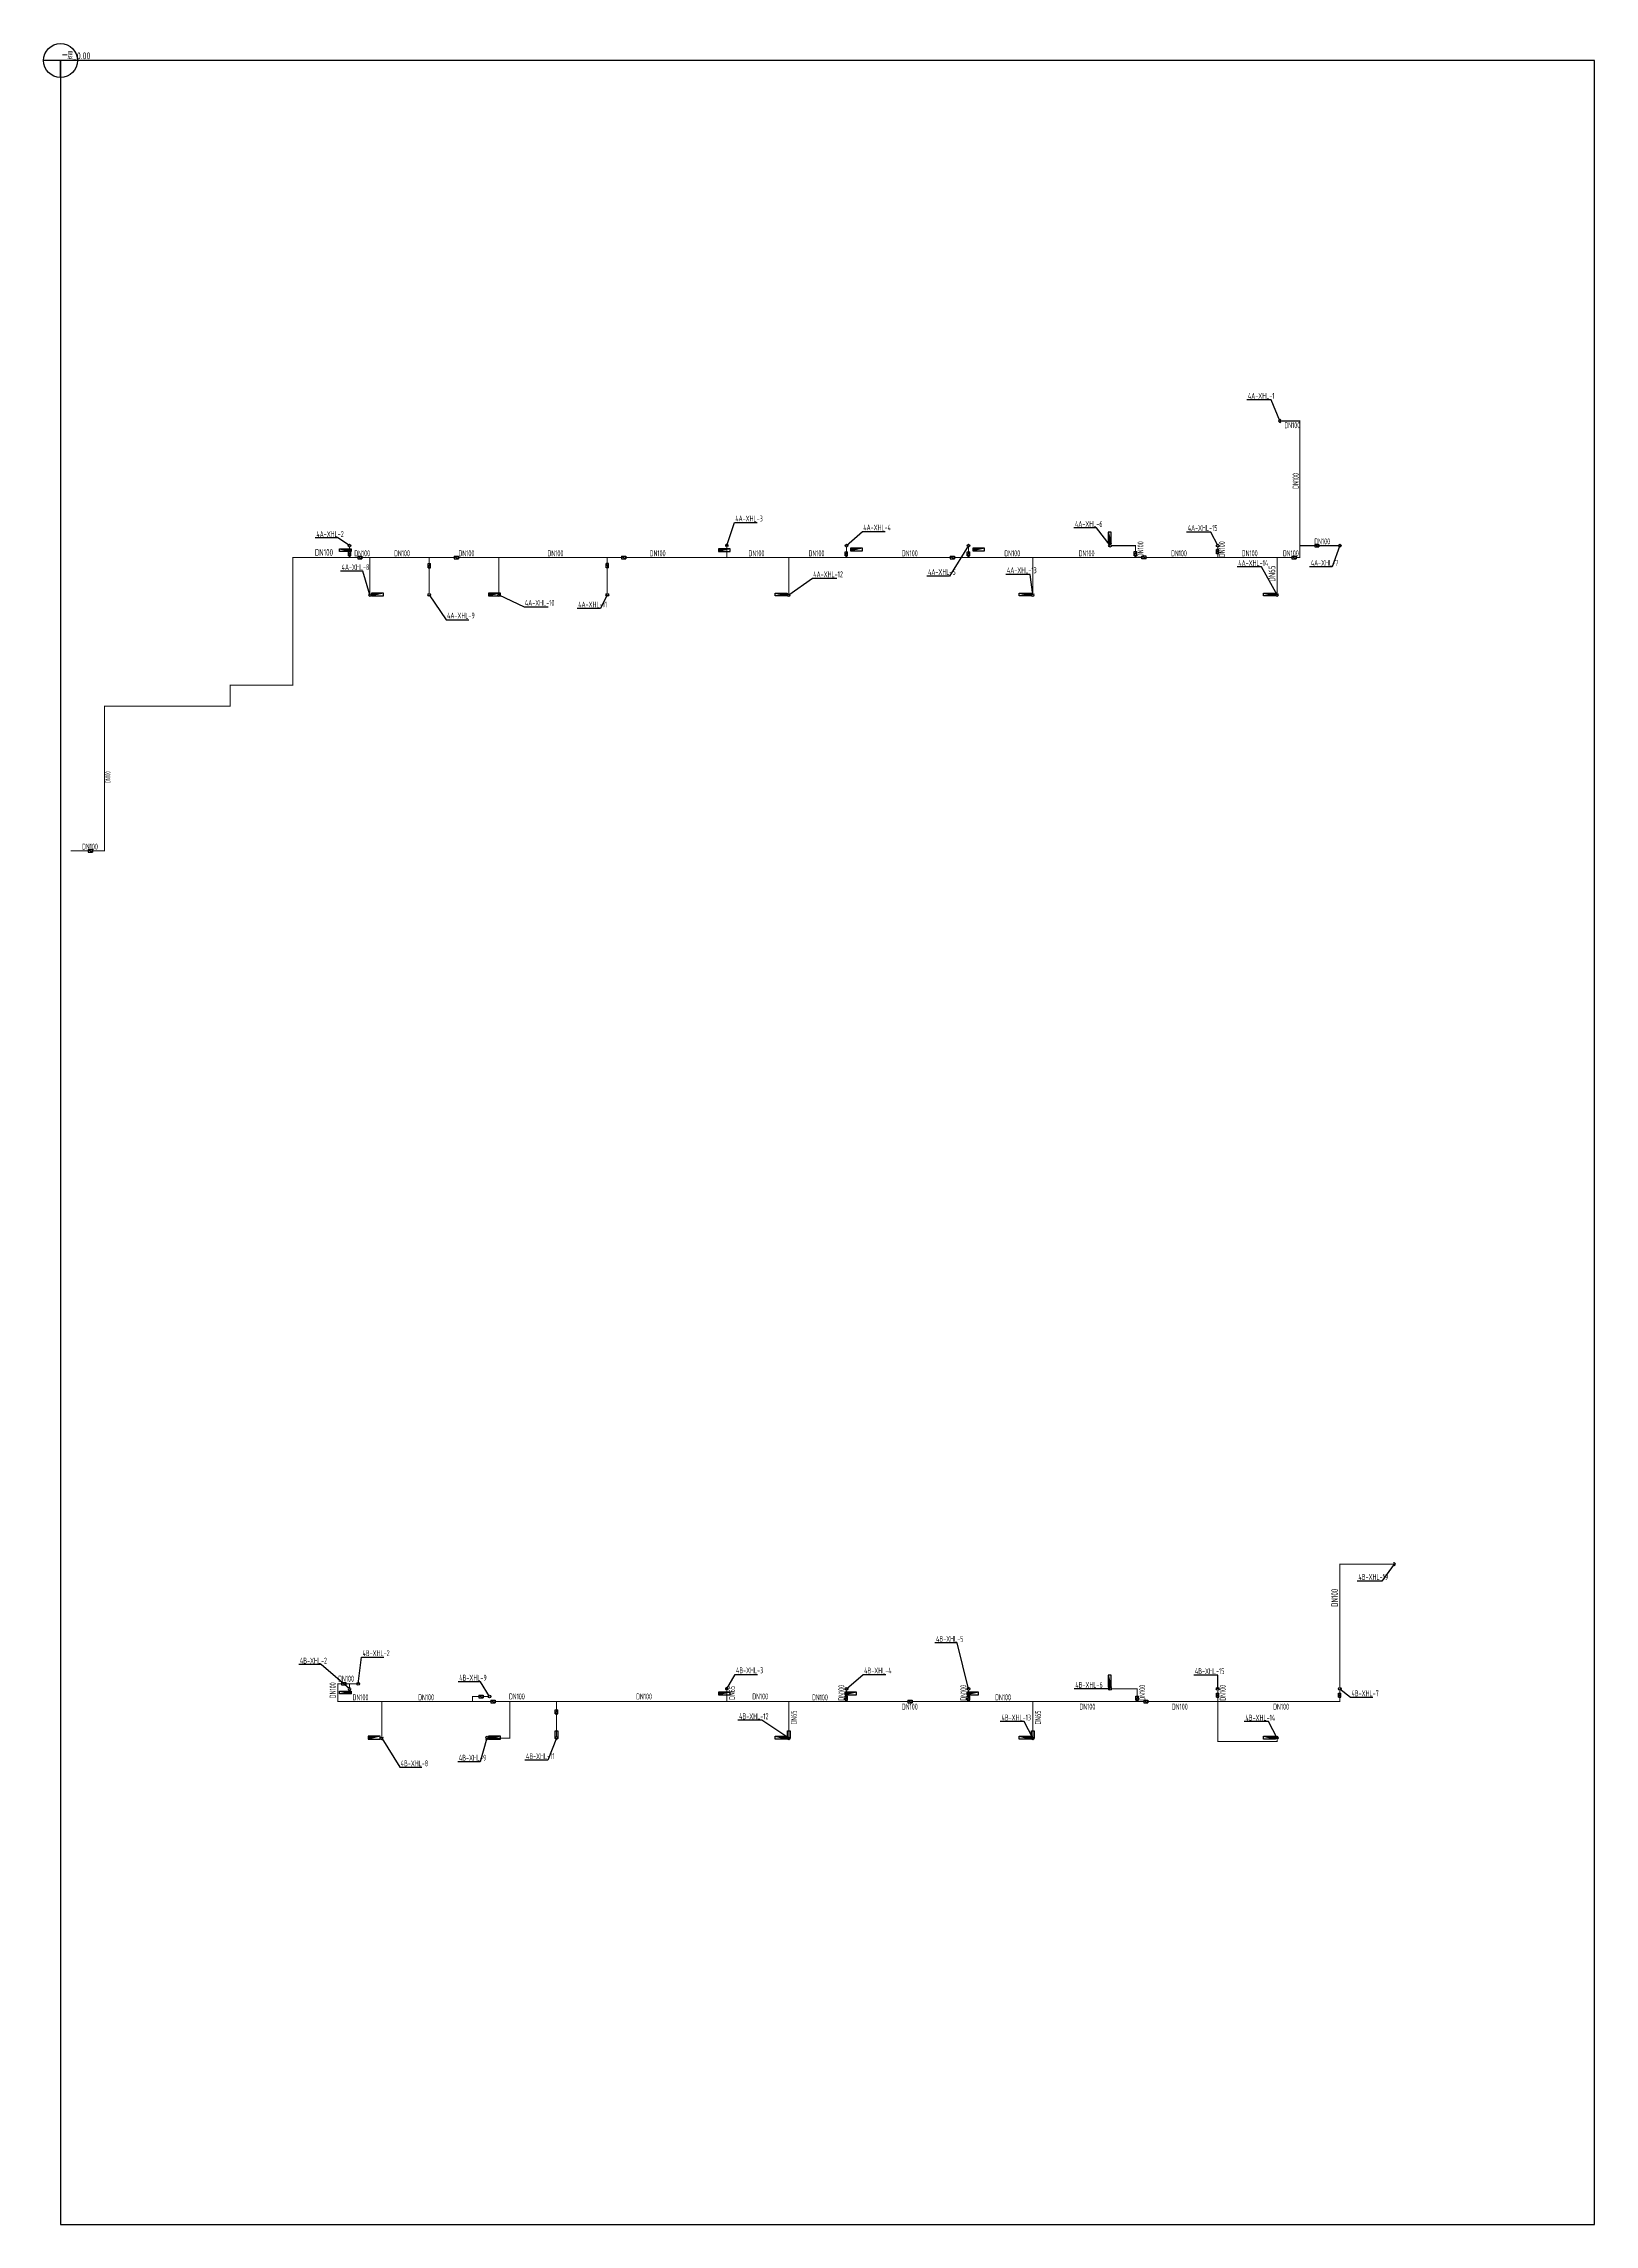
# Model space of a CAD drawing. Header units: millimetres. Extents: x -69218 to 1159344, y 1846 to 130422.
# Drawn here: x 67873 to 159343, y 1846 to 130422 of the extents above; entities that cross this region are included whole.
import ezdxf

# ---------------------------------------------------------------- set-up
doc = ezdxf.new("R2010")
doc.units = ezdxf.units.MM
doc.header["$LTSCALE"] = 1000
doc.layers.get('0').update_dxf_attribs({"linetype": 'CONTINUOUS'})
for name, color, linetype in [('DIM_消防', 3, 'CONTINUOUS'), ('EQUIP_消火栓', 7, 'CONTINUOUS'), ('PIPE-消防', 1, 'CONTINUOUS'), ('S-Xh_注释', 3, 'CONTINUOUS'), ('TEXT_消防', 7, 'CONTINUOUS'), ('VALVE_消防', 7, 'CONTINUOUS'), ('VPIPE-消防', 1, 'CONTINUOUS')]:
    doc.layers.add(name, color=color, linetype=linetype)
doc.styles.add('_TWT_PIPEDN', font='GBENOR', dxfattribs={"width": 0.7, "height": 3.5, "bigfont": 'GBCBIG'})
doc.styles.add('_TWT_SERIAL', font='GBENOR', dxfattribs={"width": 0.7, "height": 3.5, "bigfont": 'GBCBIG'})
doc.styles.get("Standard").update_dxf_attribs({"font": 'GBENOR', "bigfont": 'GBCBIG'})

# ---------------------------------------------------------------- blocks, each defined once
blk = doc.blocks.new('Floorbase')
for p, q in [((0, 0), (-1000, 0)), ((0, -1000), (0, 0))]:
    blk.add_line(p, q)
blk.add_circle((0, 0), 1000)
at = {"style": '_TWT_PIPEDN', "width": 0.8}
blk.add_attdef('Elevation', (92, 81), '', height=400, dxfattribs=at)
blk = doc.blocks.new('$TwtSys$00000434')
for p, q in [((-0.5, 0.5), (-0.5, -0.5)), ((-0.5, -0.5), (0.5, 0.5)), ((0.5, 0.5), (-0.5, 0.5)), ((0.5, -0.5), (0.5, 0.5)), ((-0.5, -0.5), (0.5, -0.5))]:
    blk.add_line(p, q)
blk.add_solid([(0.5, -0.5), (0.5, 0.5), (-0.5, -0.5)])
blk = doc.blocks.new('$VALVE$00000316')
for p, q in [((-125, 72), (125, -72)), ((-125, 72), (-125, -72)), ((-125, 72), (125, 72)), ((125, 72), (125, -72)), ((-125, -72), (125, -72))]:
    blk.add_line(p, q)
at = {"const_width": 21.1}
blk.add_lwpolyline([(-11, 0, 1), (11, 0, 1)], format="xyb", close=True, dxfattribs=at)
for p in [(-125, 0), (125, 0)]:
    blk.add_point(p)
at = {"color": 7, "flags": 9}
for tag in ['XSIZE', 'YSIZE']:
    blk.add_attdef(tag, (0, 0), '', height=0.5, dxfattribs=at)
blk = doc.blocks.new('$VALVE$00000539')
for p, q in [((-225, 75), (-225, -75)), ((-225, 75), (225, 75)), ((225, 75), (225, -75)), ((225, -75), (-225, -75))]:
    blk.add_line(p, q)

msp = doc.modelspace()

# ---------------------------------------------------------------- hatches: boundary and pattern name
at = {"layer": 'PIPE-消防'}
for points in [[(141973, 108172), (141973, 108202), (142003, 108202)], [(141973, 108172), (142003, 108172), (142003, 108202)], [(132273, 100822), (132303, 100822), (132303, 100852)], [(132273, 100822), (132273, 100852), (132303, 100852)], [(82573, 100122), (82573, 100152), (82543, 100152)], [(82573, 100122), (82543, 100122), (82543, 100152)], [(141973, 100122), (141973, 100092), (142003, 100092)], [(141973, 100122), (142003, 100122), (142003, 100092)], [(78873, 92602), (78873, 92632), (78843, 92632)], [(78873, 92602), (78843, 92602), (78843, 92632)], [(82573, 92602), (82603, 92602), (82603, 92572)], [(82573, 92602), (82573, 92572), (82603, 92572)], [(71473, 91352), (71473, 91382), (71443, 91382)], [(71473, 91352), (71443, 91352), (71443, 91382)], [(78873, 91352), (78873, 91322), (78903, 91322)], [(78873, 91352), (78903, 91352), (78903, 91322)], [(71473, 82830), (71473, 82800), (71503, 82800)], [(71473, 82830), (71503, 82830), (71503, 82800)], [(144323, 40772), (144293, 40772), (144293, 40802)], [(144323, 40772), (144323, 40802), (144293, 40802)], [(85223, 33722), (85193, 33722), (85193, 33752)], [(85223, 33722), (85223, 33752), (85193, 33752)], [(132373, 33422), (132403, 33422), (132403, 33452)], [(132373, 33422), (132373, 33452), (132403, 33452)], [(85223, 32672), (85193, 32672), (85193, 32642)], [(85223, 32672), (85223, 32642), (85193, 32642)], [(93173, 32972), (93173, 33002), (93143, 33002)], [(93173, 32972), (93143, 32972), (93143, 33002)], [(144323, 32672), (144353, 32672), (144353, 32642)], [(144323, 32672), (144323, 32642), (144353, 32642)], [(95373, 30522), (95403, 30522), (95403, 30492)], [(95373, 30522), (95373, 30492), (95403, 30492)], [(137123, 30322), (137093, 30322), (137093, 30292)], [(137123, 30322), (137123, 30292), (137093, 30292)], [(140623, 30322), (140623, 30292), (140653, 30292)], [(140623, 30322), (140653, 30322), (140653, 30292)]]:
    msp.add_hatch(color=256, dxfattribs=at).paths.add_polyline_path(points)

# ---------------------------------------------------------------- linework, layer by layer
at = {"layer": 'DIM_消防'}
for p, q in [((140273, 109422), (138839, 109422)), ((140798, 108172), (140273, 109422)), ((108173, 100822), (108623, 102179)), ((108623, 102179), (109957, 102179)), ((115223, 100822), (116173, 101663)), ((116173, 101663), (117518, 101663)), ((129973, 101870), (128639, 101870)), ((130773, 100822), (129973, 101870)), ((136723, 101622), (135291, 101622)), ((137123, 100822), (136723, 101622)), ((85232, 101274), (83896, 101274)), ((85923, 100822), (85232, 101274)), ((122423, 100822), (121306, 99025)), ((144323, 100822), (143873, 99579)), ((86711, 99323), (85386, 99323)), ((87123, 97922), (86711, 99323)), ((121306, 99025), (119973, 99025)), ((126060, 99128), (124627, 99128)), ((126223, 97922, 6000), (126060, 99128)), ((139714, 99568), (138270, 99568)), ((140623, 97922, 3000), (139714, 99568)), ((143873, 99579), (142548, 99579)), ((90623, 97922), (91623, 96457)), ((94723, 97922), (96213, 97221)), ((101123, 97922), (100723, 97122)), ((111823, 97922, 3000), (113225, 98901)), ((113225, 98901), (114661, 98901)), ((91623, 96457), (92963, 96457)), ((96213, 97221), (97638, 97221)), ((100723, 97122), (99339, 97122)), ((147523, 40772), (146801, 39772)), ((146801, 39772), (145357, 39772)), ((121757, 36126), (120444, 36126)), ((122423, 33422), (121757, 36126)), ((84239, 34854), (82922, 34854)), ((85923, 33422), (84239, 34854)), ((86423, 33722), (86633, 35293)), ((86633, 35293), (87950, 35293)), ((93643, 33834, -3000), (92323, 33834, -3000)), ((94173, 32972, -3000), (93643, 33834, -3000)), ((108173, 33422), (108664, 34273)), ((108664, 34273), (109978, 34273)), ((115223, 33422), (116221, 34271)), ((116221, 34271), (117546, 34271)), ((137123, 34222), (135711, 34222)), ((137123, 33422), (137123, 34222)), ((129973, 33422), (128658, 33422)), ((130773, 33422), (129973, 33422)), ((144323, 33422), (144965, 32923)), ((144965, 32923), (146271, 32923)), ((110245, 31573), (108829, 31573)), ((111823, 30522, 3000), (110245, 31573)), ((125716, 31488), (124303, 31488)), ((126223, 30522, 3000), (125716, 31488)), ((140116, 31488), (138692, 31488)), ((140623, 30522, 3000), (140116, 31488)), ((87823, 30522), (88885, 28795)), ((94023, 30522, -3000), (93619, 29114, -3000)), ((98123, 30522), (97623, 29222)), ((88885, 28795), (90191, 28795)), ((93619, 29114, -3000), (92299, 29114, -3000)), ((97623, 29222), (96259, 29222))]:
    msp.add_line(p, q, dxfattribs=at)
at = {"layer": 'PIPE-消防', "const_width": 60}
for points in [[(140798, 108172), (141973, 108172)], [(141973, 108172), (141973, 100822)], [(85923, 100742), (85923, 100482)], [(108173, 100822), (108173, 100122)], [(115223, 100742), (115223, 100467)], [(122423, 100742), (122423, 100467)], [(132273, 100822), (130853, 100822)], [(132273, 100822), (132273, 100477)], [(137123, 100597), (137123, 100742)], [(137123, 100122), (137123, 100347)], [(141973, 100822), (142849, 100822)], [(141973, 100822), (141973, 100122)], [(143098, 100822), (144243, 100822)], [(85923, 100122), (82573, 100122)], [(82573, 92602), (82573, 100122)], [(85923, 100232), (85923, 100122)], [(86399, 100122), (85923, 100122)], [(87123, 100122), (86648, 100122)], [(87123, 97922), (87123, 100122)], [(90623, 100122), (87123, 100122)], [(90623, 100122), (90623, 99772)], [(92099, 100122), (90623, 100122)], [(90623, 99523), (90623, 98002)], [(94723, 100122), (92348, 100122)], [(94723, 97922), (94723, 100122)], [(101123, 100122), (94723, 100122)], [(101961, 100122), (101123, 100122)], [(101123, 100122), (101123, 99763)], [(101123, 99514), (101123, 98002)], [(108173, 100122), (102211, 100122)], [(111823, 100122), (108173, 100122)], [(115223, 100122), (111823, 100122)], [(111823, 97922), (111823, 100122)], [(115223, 100217), (115223, 100122)], [(121349, 100122), (115223, 100122)], [(122423, 100122), (121598, 100122)], [(122423, 100217), (122423, 100122)], [(126223, 100122), (122423, 100122)], [(126223, 97922), (126223, 100122)], [(132273, 100122), (126223, 100122)], [(132273, 100227), (132273, 100122)], [(132649, 100122), (132273, 100122)], [(137123, 100122), (132898, 100122)], [(137123, 100122), (140623, 100122)], [(140623, 100122), (141499, 100122)], [(140623, 97922), (140623, 100122)], [(141748, 100122), (141973, 100122)], [(82573, 92602), (78873, 92602)], [(78873, 91352), (78873, 92602)], [(71473, 91352), (78873, 91352)], [(71473, 82830), (71473, 91352)], [(69461, 82830), (70503, 82830)], [(70752, 82830), (71473, 82830)], [(144323, 33502), (144323, 40772)], [(144323, 40772), (147523, 40772)], [(85223, 33722), (85223, 32672)], [(85449, 33722), (85223, 33722)], [(85923, 33722), (85698, 33722)], [(86343, 33722), (85923, 33722)], [(85923, 33422), (85923, 33722)], [(108173, 33422), (108173, 32672)], [(132373, 33422), (130853, 33422)], [(132373, 33422), (132373, 32997)], [(87823, 32672), (85223, 32672)], [(87823, 30522), (87823, 32672)], [(93173, 32672), (87823, 32672)], [(93549, 32972), (93173, 32972)], [(93173, 32972), (93173, 32672)], [(94249, 32672), (93173, 32672)], [(94093, 32972), (93798, 32972)], [(98123, 32672), (94498, 32672)], [(95373, 32672), (95373, 30522)], [(98123, 32189), (98123, 32672)], [(98123, 32672), (108173, 32672)], [(108173, 32672), (111823, 32672)], [(111823, 32672), (111823, 30522)], [(111823, 32672), (115223, 32672)], [(115223, 33342), (115223, 32997)], [(115223, 32747), (115223, 32672)], [(115223, 32672), (118849, 32672)], [(119098, 32672), (122423, 32672)], [(122423, 33342), (122423, 32997)], [(122423, 32747), (122423, 32672)], [(122423, 32672), (126223, 32672)], [(126223, 32672), (132373, 32672)], [(126223, 32672), (126223, 30522)], [(132373, 32747), (132373, 32672)], [(132373, 32672), (132760, 32672)], [(133010, 32672), (137123, 32672)], [(137123, 33342), (137123, 33172)], [(137123, 32922), (137123, 32672)], [(137123, 32672), (137123, 30322)], [(137123, 32672), (144323, 32672)], [(144323, 33342), (144323, 33172)], [(144323, 32922), (144323, 32672)], [(98123, 30602), (98123, 31939)], [(95373, 30522), (94023, 30522)], [(140623, 30322), (137123, 30322)], [(140623, 30322), (140623, 30522)]]:
    msp.add_lwpolyline(points, dxfattribs=at)
at = {"layer": 'S-Xh_注释'}
msp.add_lwpolyline([(68873, 1846), (159343, 1846), (159343, 129422), (68873, 129422)], close=True, dxfattribs=at)
at = {"layer": 'VPIPE-消防'}
for centre in [(85923, 100822), (85923, 100822), (115223, 100822), (122423, 100822), (130773, 100822), (137123, 100822), (144323, 100822), (90623, 97922), (101123, 97922), (86423, 33722), (115223, 33422), (122423, 33422), (130773, 33422), (137123, 33422), (144323, 33422), (94173, 32972), (98123, 30522)]:
    msp.add_circle(centre, 80, dxfattribs=at)
for centre, start, end in [((140798, 108172), 45, 315), ((108173, 100822), 315, 225), ((87123, 97922), 135, 45), ((94723, 97922), 135, 45), ((111823, 97922), 135, 45), ((126223, 97922), 135, 45), ((140623, 97922), 135, 45), ((147523, 40772), 225, 135), ((85923, 33422), 135, 45), ((108173, 33422), 315, 225), ((87823, 30522), 135, 45), ((94023, 30522), 45, 315), ((111823, 30522), 135, 45), ((126223, 30522), 135, 45), ((140623, 30522), 315, 225)]:
    msp.add_arc(centre, 80, start, end, dxfattribs=at)

# ---------------------------------------------------------------- block references
at = {"layer": 'EQUIP_消火栓', "xscale": 700, "yscale": 160, "zscale": 700}
for p, rotation in [((130753, 101272), 270), ((108023, 100552), 180), ((115823, 100602), 180), ((123023, 100602), 180), ((87573, 97942), 180.0000000000002), ((94473, 97942), 180.0000000000002), ((130753, 33872), 270), ((108023, 33152), 180), ((115473, 33152), 180), ((122673, 33152), 180), ((87373, 30542), 180.0000000000002), ((94473, 30542), 180.0000000000002)]:
    msp.add_blockref('$TwtSys$00000434', p, dxfattribs=dict(at, rotation=rotation))
at = {"layer": 'EQUIP_消火栓', "xscale": 700, "yscale": -160, "zscale": 700}
for p in [(85673, 100552), (111373, 97942), (125773, 97942), (140173, 97942), (85673, 33202), (111373, 30542), (125773, 30542), (140173, 30542)]:
    msp.add_blockref('$TwtSys$00000434', p, dxfattribs=at)
at = {"layer": 'S-Xh_注释', "color": 0}
msp.add_blockref('Floorbase', (68873, 129422), dxfattribs=at).add_auto_attribs({'Elevation': '一层_0.00'})
at = {"layer": 'VALVE_消防', "xscale": -1, "yscale": -1}
for name, p, rotation in [('$VALVE$00000316', (85923, 100357), 270), ('$VALVE$00000316', (115223, 100342), 270), ('$VALVE$00000316', (122423, 100342), 270), ('$VALVE$00000316', (132273, 100352), 270), ('$VALVE$00000316', (86523, 100122), 180), ('$VALVE$00000316', (90623, 99648), 270), ('$VALVE$00000316', (92223, 100122), 180), ('$VALVE$00000316', (102086, 100122), 180), ('$VALVE$00000316', (121473, 100122), 180), ('$VALVE$00000316', (85573, 33722), 180), ('$VALVE$00000316', (93673, 32972), 180), ('$VALVE$00000316', (94373, 32672), 180), ('$VALVE$00000316', (115223, 32872), 270), ('$VALVE$00000316', (122423, 32872), 270), ('$VALVE$00000316', (132373, 32872), 270), ('$VALVE$00000316', (137123, 33047), 270), ('$VALVE$00000316', (144323, 33047), 270), ('$VALVE$00000539', (111823, 30722), 270), ('$VALVE$00000539', (126223, 30722), 270)]:
    msp.add_blockref(name, p, dxfattribs=dict(at, rotation=rotation))
at = {"layer": 'VALVE_消防', "yscale": -1, "rotation": 90}
msp.add_blockref('$VALVE$00000316', (137123, 100472), dxfattribs=at)
at = {"layer": 'VALVE_消防'}
for p in [(142973, 100822), (141623, 100122), (118973, 32672), (132885, 32672)]:
    msp.add_blockref('$VALVE$00000316', p, dxfattribs=at)
at = {"layer": 'VALVE_消防', "xscale": -1, "rotation": 270}
msp.add_blockref('$VALVE$00000316', (101123, 99639), dxfattribs=at)
at = {"layer": 'VALVE_消防'}
for name, p, rotation in [('$VALVE$00000316', (132773, 100122), 180), ('$VALVE$00000316', (70628, 82830), 359.9999999998005), ('$VALVE$00000316', (98123, 32064), 90), ('$VALVE$00000539', (98123, 30722), 90)]:
    msp.add_blockref(name, p, dxfattribs=dict(at, rotation=rotation))

# ---------------------------------------------------------------- texts
at = {"layer": 'DIM_消防', "color": 7, "style": '_TWT_SERIAL', "width": 0.7}
for s, p in [('4A-XHL-1', (138909, 109478)), ('4A-XHL-2', (83966, 101330)), ('4A-XHL-3', (108674, 102246)), ('4A-XHL-4', (116223, 101718)), ('4A-XHL-6', (128709, 101925)), ('4A-XHL-15', (135361, 101690)), ('4A-XHL-8', (85456, 99378)), ('4A-XHL-12', (113272, 98956)), ('4A-XHL-5', (120043, 99093)), ('4A-XHL-13', (124697, 99196)), ('4A-XHL-14', (138340, 99624)), ('4A-XHL-7', (142618, 99634)), ('4A-XHL-9', (91673, 96527)), ('4A-XHL-10', (96261, 97277)), ('4A-XHL-11', (99409, 97178)), ('4B-XHL-19', (145427, 39842)), ('4B-XHL-5', (120514, 36193)), ('4B-XHL-2', (82992, 34910)), ('4B-XHL-2', (86683, 35349)), ('4B-XHL-9', (92393, 33903, -3000)), ('4B-XHL-3', (108715, 34340)), ('4B-XHL-4', (116271, 34326)), ('4B-XHL-6', (128728, 33478)), ('4B-XHL-15', (135781, 34290)), ('4B-XHL-7', (145017, 32978)), ('4B-XHL-12', (108899, 31628)), ('4B-XHL-13', (124373, 31556)), ('4B-XHL-14', (138762, 31544)), ('4B-XHL-11', (96329, 29278)), ('4B-XHL-8', (88937, 28850)), ('4B-XHL-9', (92369, 29183, -3000))]:
    msp.add_text(s, height=350, dxfattribs=at).set_placement(p)
at = {"layer": 'TEXT_消防', "style": '_TWT_PIPEDN', "width": 0.7}
for height, p in [(350, (141059, 107747)), (400, (83875, 100222)), (350, (86197, 100197)), (350, (88547, 100197)), (350, (92347, 100197)), (350, (97597, 100197)), (350, (103626, 100197)), (350, (109453, 100197)), (350, (112993, 100197)), (350, (118497, 100197)), (350, (124540, 100197)), (350, (128922, 100197)), (350, (134372, 100197)), (350, (138547, 100197)), (350, (140972, 100197)), (350, (142822, 100897)), (350, (70141, 82905)), (350, (85247, 33847)), (350, (86098, 32747)), (350, (89968, 32747)), (350, (95322, 32797)), (350, (102822, 32797)), (350, (109672, 32797)), (350, (113197, 32740)), (350, (118497, 32197)), (350, (123997, 32747)), (350, (128972, 32197)), (350, (134422, 32197)), (350, (140397, 32197))]:
    msp.add_text('DN100', height=height, dxfattribs=at).set_placement(p)
for s, height, p in [('DN100', 350, (141898, 104170)), ('DN100', 350, (132748, 100145)), ('DN100', 350, (137548, 100145)), ('DN65', 400, (140523, 98702)), ('DN100', 400, (144223, 38256)), ('DN100', 350, (85098, 32870)), ('DN100', 350, (115098, 32720)), ('DN100', 350, (122298, 32720)), ('DN100', 350, (132848, 32720)), ('DN100', 350, (137598, 32720)), ('DN65', 350, (108648, 32767)), ('DN65', 350, (112298, 31317)), ('DN65', 350, (126698, 31317))]:
    msp.add_text(s, height=height, rotation=90, dxfattribs=at).set_placement(p)
at = {"layer": 'TEXT_消防', "width": 0.6}
msp.add_text('DN100', height=300, rotation=90, dxfattribs=at).set_placement((71815, 86827))

doc.saveas('drawing.dxf')
